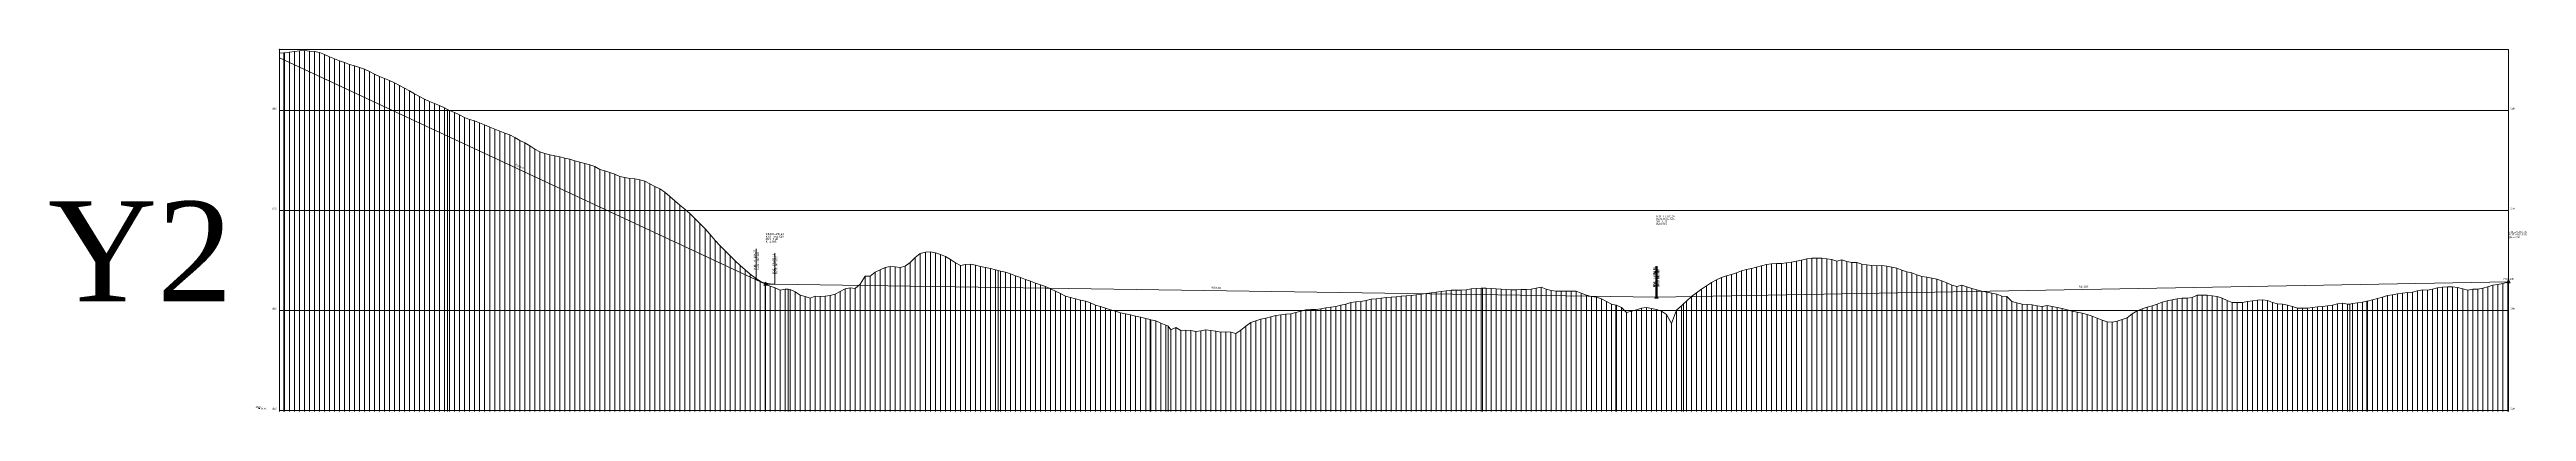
# Model space of a CAD drawing. Header units: metres. Extents: x 478603 to 489313, y 4282657 to 4289463.
# Drawn here: x 482919 to 485392, y 4283896 to 4284258 of the extents above; entities that cross this region are included whole.
import ezdxf

# ---------------------------------------------------------------- set-up
doc = ezdxf.new("R2010")
doc.units = ezdxf.units.M
doc.layers.get('0').update_dxf_attribs({"color": 5, "lineweight": 0})
for name, color, linetype, lineweight in [('PL_SEMBOL', 7, 'Continuous', 0), ('PR_ALINMAN', 1, 'Continuous', 0), ('PR_ENK_EKSEN1', 5, 'Continuous', 0), ('PR_ENK_EKSEN1D', 1, 'Continuous', 0), ('PR_KIYAS', 153, 'Continuous', 0), ('PR_KURP', 2, 'Continuous', 0), ('PR_KURP_MIN', 30, 'Continuous', 0), ('PR_KURP_TF', 4, 'Continuous', 0), ('PR_KURP_TO', 96, 'Continuous', 0), ('PR_OLCEK', 1, 'Continuous', 0), ('PR_PROFIL', 153, 'Continuous', 0), ('PR_TANJANT', 30, 'Continuous', 0)]:
    doc.layers.add(name, color=color, linetype=linetype, lineweight=lineweight)
doc.styles.get("Standard").update_dxf_attribs({"font": 'times.ttf'})

# ---------------------------------------------------------------- blocks, each defined once
blk = doc.blocks.new('3')
at = {"layer": 'PL_SEMBOL'}
for p, q in [((0, 2), (-1.75, -1)), ((0.125, 0.125), (-0.125, -0.125)), ((-0.125, 0.125), (0.125, -0.125)), ((1.75, -1), (0, 2)), ((-1.75, -1), (1.75, -1))]:
    blk.add_line(p, q, dxfattribs=at)

msp = doc.modelspace()

# ---------------------------------------------------------------- linework, layer by layer
at = {"layer": 'PR_ALINMAN'}
for p, q in [((483148.6, 4284249.2), (483624.8, 4284027.3)), ((483643.3, 4284022.9), (484522.9, 4284009.9)), ((484524.2, 4284009.9), (485374.3, 4284025.2)), ((485374.3, 4284025.2), (485374.3, 4284025.2))]:
    msp.add_line(p, q, dxfattribs=at)
at = {"layer": 'PR_ENK_EKSEN1'}
for p, q in [((483153.6, 4284254.3), (483158.6, 4284255)), ((483158.6, 4284255), (483163.6, 4284255.7)), ((483163.6, 4284255.7), (483168.6, 4284256.4)), ((483168.6, 4284256.4), (483173.6, 4284256.7)), ((483173.6, 4284256.7), (483178.6, 4284256)), ((483178.6, 4284256), (483183.6, 4284255.7)), ((483183.6, 4284255.7), (483188.6, 4284254.6)), ((483148.6, 4284253.9), (483153.1, 4284254.3)), ((483153.1, 4284254.3), (483153.6, 4284254.3)), ((483188.6, 4284254.6), (483193.6, 4284252.6)), ((483193.6, 4284252.6), (483198.6, 4284250.3)), ((483198.6, 4284250.3), (483203.6, 4284248.3)), ((483203.6, 4284248.3), (483208.6, 4284246.4)), ((483208.6, 4284246.4), (483213.6, 4284244.5)), ((483213.6, 4284244.5), (483218.6, 4284242.7)), ((483218.6, 4284242.7), (483223.6, 4284241.4)), ((483223.6, 4284241.4), (483228.6, 4284239.7)), ((483228.6, 4284239.7), (483233.6, 4284238)), ((483233.6, 4284238), (483238.6, 4284235.8)), ((483238.6, 4284235.8), (483243.6, 4284233)), ((483243.6, 4284233), (483248.6, 4284230.5)), ((483248.6, 4284230.5), (483253.6, 4284228.6)), ((483253.6, 4284228.6), (483258.6, 4284226.5)), ((483258.6, 4284226.5), (483263.6, 4284224.2)), ((483263.6, 4284224.2), (483268.6, 4284221.8)), ((483268.6, 4284221.8), (483273.6, 4284219.1)), ((483273.6, 4284219.1), (483278.6, 4284216.2)), ((483278.6, 4284216.2), (483283.6, 4284213.4)), ((483283.6, 4284213.4), (483288.6, 4284210.6)), ((483288.6, 4284210.6), (483293.6, 4284208.1)), ((483293.6, 4284208.1), (483298.6, 4284205.6)), ((483298.6, 4284205.6), (483303.6, 4284203.6)), ((483303.6, 4284203.6), (483308.6, 4284201.5)), ((483308.6, 4284201.5), (483313.6, 4284199.3)), ((483313.6, 4284199.3), (483316.4, 4284197.8)), ((483316.4, 4284197.8), (483318.6, 4284196.8)), ((483318.6, 4284196.8), (483323.6, 4284194.5)), ((483323.6, 4284194.5), (483328.6, 4284192.2)), ((483328.6, 4284192.2), (483333.6, 4284189.8)), ((483333.6, 4284189.8), (483338.6, 4284187.6)), ((483338.6, 4284187.6), (483343.6, 4284186.4)), ((483343.6, 4284186.4), (483348.6, 4284184.3)), ((483348.6, 4284184.3), (483353.6, 4284182.2)), ((483353.6, 4284182.2), (483358.6, 4284180)), ((483358.6, 4284180), (483363.6, 4284178)), ((483363.6, 4284178), (483368.6, 4284176.1)), ((483368.6, 4284176.1), (483373.6, 4284174.1)), ((483373.6, 4284174.1), (483378.6, 4284172.2)), ((483378.6, 4284172.2), (483383.6, 4284169.5)), ((483383.6, 4284169.5), (483388.6, 4284166.8)), ((483388.6, 4284166.8), (483393.6, 4284164.2)), ((483393.6, 4284164.2), (483398.6, 4284161.2)), ((483398.6, 4284161.2), (483403.6, 4284158.1)), ((483403.6, 4284158.1), (483408.6, 4284155.4)), ((483408.6, 4284155.4), (483413.6, 4284153.5)), ((483413.6, 4284153.5), (483418.6, 4284152.3)), ((483418.6, 4284152.3), (483423.6, 4284151.4)), ((483423.6, 4284151.4), (483428.6, 4284150.2)), ((483428.6, 4284150.2), (483433.6, 4284149.1)), ((483433.6, 4284149.1), (483438.6, 4284148)), ((483438.6, 4284148), (483443.6, 4284146.4)), ((483443.6, 4284146.4), (483448.6, 4284144.9)), ((483448.6, 4284144.9), (483453.6, 4284143.6)), ((483453.6, 4284143.6), (483458.6, 4284142.3)), ((483458.6, 4284142.3), (483463.6, 4284140.5)), ((483463.6, 4284140.5), (483468.6, 4284137.8)), ((483468.6, 4284137.8), (483473.6, 4284136.3)), ((483473.6, 4284136.3), (483478.6, 4284134.8)), ((483478.6, 4284134.8), (483483.6, 4284132.9)), ((483483.6, 4284132.9), (483488.6, 4284130.8)), ((483488.6, 4284130.8), (483493.6, 4284129.5)), ((483493.6, 4284129.5), (483498.6, 4284128.8)), ((483498.6, 4284128.8), (483503.6, 4284128.3)), ((483503.6, 4284128.3), (483508.6, 4284127.3)), ((483508.6, 4284127.3), (483513.6, 4284126)), ((483513.6, 4284126), (483518.6, 4284123.4)), ((483518.6, 4284123.4), (483523.6, 4284120.8)), ((483523.6, 4284120.8), (483528.6, 4284118.3)), ((483528.6, 4284118.3), (483533.6, 4284115.1)), ((483533.6, 4284115.1), (483538.6, 4284110.7)), ((483538.6, 4284110.7), (483543.6, 4284106.3)), ((483543.6, 4284106.3), (483548.6, 4284101.9)), ((483548.6, 4284101.9), (483553.6, 4284098)), ((483553.6, 4284098), (483558.6, 4284093.8)), ((483558.6, 4284093.8), (483563.6, 4284088.8)), ((483563.6, 4284088.8), (483568.6, 4284083.6)), ((483568.6, 4284083.6), (483573.6, 4284078.4)), ((483573.6, 4284078.4), (483578.6, 4284072.5)), ((483578.6, 4284072.5), (483583.6, 4284066.8)), ((483583.6, 4284066.8), (483588.6, 4284061.2)), ((483588.6, 4284061.2), (483593.6, 4284056.2)), ((483593.6, 4284056.2), (483598.6, 4284051.2)), ((483598.6, 4284051.2), (483603.6, 4284046.2)), ((483603.6, 4284046.2), (483608.6, 4284041.6)), ((483608.6, 4284041.6), (483613.6, 4284037.2)), ((483613.6, 4284037.2), (483618.6, 4284033.1)), ((483618.6, 4284033.1), (483623.6, 4284029.4)), ((483738.6, 4284031.1), (483743.6, 4284035)), ((483743.6, 4284035), (483748.6, 4284037.3)), ((483748.6, 4284037.3), (483753.6, 4284039.6)), ((483753.6, 4284039.6), (483758.6, 4284040.5)), ((483758.6, 4284040.5), (483763.6, 4284040.4)), ((483763.6, 4284040.4), (483768.6, 4284039.8)), ((483768.6, 4284039.8), (483773.6, 4284041.1)), ((483773.6, 4284041.1), (483778.6, 4284044.7)), ((483778.6, 4284044.7), (483783.6, 4284049.6)), ((483783.6, 4284049.6), (483788.6, 4284053.5)), ((483788.6, 4284053.5), (483793.6, 4284055)), ((483793.6, 4284055), (483798.6, 4284055.2)), ((483798.6, 4284055.2), (483803.6, 4284054.4)), ((483803.6, 4284054.4), (483808.6, 4284052.8)), ((483808.6, 4284052.8), (483813.6, 4284050.5)), ((483813.6, 4284050.5), (483818.6, 4284047.5)), ((483818.6, 4284047.5), (483823.6, 4284044.4)), ((483823.6, 4284044.4), (483828.6, 4284041.5)), ((483828.6, 4284041.5), (483833.6, 4284042.7)), ((483833.6, 4284042.7), (483838.6, 4284043)), ((483838.6, 4284043), (483843.6, 4284041.9)), ((483843.6, 4284041.9), (483848.6, 4284040.7)), ((483848.6, 4284040.7), (483853.6, 4284039.6)), ((483853.6, 4284039.6), (483858.6, 4284038.5)), ((483858.6, 4284038.5), (483863.6, 4284037.4)), ((483863.6, 4284037.4), (483866.3, 4284036.7)), ((483866.3, 4284036.7), (483868.6, 4284036.1)), ((483868.6, 4284036.1), (483873.6, 4284034.9)), ((483873.6, 4284034.9), (483878.6, 4284033.4)), ((483878.6, 4284033.4), (483883.6, 4284031.3)), ((484593.6, 4284031.3), (484598.6, 4284032.7)), ((484598.6, 4284032.7), (484603.6, 4284034.4)), ((484603.6, 4284034.4), (484608.6, 4284036.2)), ((484608.6, 4284036.2), (484613.6, 4284037.7)), ((484613.6, 4284037.7), (484618.6, 4284038.8)), ((484618.6, 4284038.8), (484623.6, 4284039.9)), ((484623.6, 4284039.9), (484628.6, 4284041.3)), ((484628.6, 4284041.3), (484633.6, 4284042.7)), ((484633.6, 4284042.7), (484638.6, 4284043.4)), ((484638.6, 4284043.4), (484643.6, 4284043.5)), ((484643.6, 4284043.5), (484648.6, 4284043.8)), ((484648.6, 4284043.8), (484653.6, 4284044.4)), ((484653.6, 4284044.4), (484658.6, 4284045)), ((484658.6, 4284045), (484663.6, 4284045.9)), ((484663.6, 4284045.9), (484668.6, 4284047.1)), ((484668.6, 4284047.1), (484673.6, 4284048.3)), ((484673.6, 4284048.3), (484678.6, 4284048.9)), ((484678.6, 4284048.9), (484683.6, 4284049.1)), ((484683.6, 4284049.1), (484688.6, 4284049)), ((484688.6, 4284049), (484693.6, 4284048.3)), ((484693.6, 4284048.3), (484698.6, 4284047.7)), ((484698.6, 4284047.7), (484703.6, 4284046)), ((484703.6, 4284046), (484708.6, 4284047.2)), ((484708.6, 4284047.2), (484713.6, 4284045.7)), ((484713.6, 4284045.7), (484718.6, 4284044.8)), ((484718.6, 4284044.8), (484723.6, 4284044.5)), ((484723.6, 4284044.5), (484728.6, 4284043.1)), ((484728.6, 4284043.1), (484733.6, 4284042.4)), ((484733.6, 4284042.4), (484738.6, 4284041.6)), ((484738.6, 4284041.6), (484743.6, 4284041.2)), ((484743.6, 4284041.2), (484748.6, 4284041.6)), ((484748.6, 4284041.6), (484753.6, 4284040.9)), ((484753.6, 4284040.9), (484758.6, 4284040)), ((484758.6, 4284040), (484763.6, 4284039.1)), ((484763.6, 4284039.1), (484768.6, 4284036.9)), ((484768.6, 4284036.9), (484773.6, 4284035.2)), ((484773.6, 4284035.2), (484778.6, 4284034.3)), ((484778.6, 4284034.3), (484783.6, 4284032.3)), ((484783.6, 4284032.3), (484788.6, 4284030.6)), ((483623.6, 4284029.4), (483628.6, 4284025.9)), ((483628.6, 4284025.9), (483633.6, 4284023.2)), ((483633.6, 4284023.2), (483634.1, 4284023)), ((483634.1, 4284023), (483638.6, 4284020.9)), ((483638.6, 4284020.9), (483643.6, 4284019.2)), ((483643.6, 4284019.2), (483648.6, 4284017)), ((483648.6, 4284017), (483653.6, 4284018)), ((483653.6, 4284018), (483656.8, 4284018.1)), ((483656.8, 4284018.1), (483658.6, 4284017.6)), ((483658.6, 4284017.6), (483663.6, 4284015.2)), ((483663.6, 4284015.2), (483668.6, 4284012)), ((483668.6, 4284012), (483673.6, 4284010.7)), ((483673.6, 4284010.7), (483678.6, 4284008.9)), ((483678.6, 4284008.9), (483683.6, 4284011.1)), ((483683.6, 4284011.1), (483688.6, 4284010.6)), ((483688.6, 4284010.6), (483693.6, 4284010.8)), ((483693.6, 4284010.8), (483698.6, 4284011.7)), ((483698.6, 4284011.7), (483703.6, 4284012.8)), ((483703.6, 4284012.8), (483708.6, 4284015.7)), ((483708.6, 4284015.7), (483713.6, 4284018.4)), ((483713.6, 4284018.4), (483718.6, 4284019.3)), ((483718.6, 4284019.3), (483723.6, 4284018.7)), ((483723.6, 4284018.7), (483728.6, 4284022.8)), ((483728.6, 4284022.8), (483733.6, 4284031)), ((483733.6, 4284031), (483738.6, 4284031.1)), ((483883.6, 4284031.3), (483888.6, 4284029.5)), ((483888.6, 4284029.5), (483893.6, 4284027.7)), ((483893.6, 4284027.7), (483898.6, 4284025.8)), ((483898.6, 4284025.8), (483903.6, 4284024.1)), ((483903.6, 4284024.1), (483908.6, 4284022.4)), ((483908.6, 4284022.4), (483913.6, 4284020.6)), ((483913.6, 4284020.6), (483918.6, 4284018.2)), ((483918.6, 4284018.2), (483923.6, 4284015.9)), ((483923.6, 4284015.9), (483928.6, 4284013.6)), ((483928.6, 4284013.6), (483933.6, 4284010.9)), ((483933.6, 4284010.9), (483938.6, 4284009.6)), ((483938.6, 4284009.6), (483943.6, 4284008.2)), ((483943.6, 4284008.2), (483948.6, 4284007.1)), ((484233.6, 4284006.7), (484238.6, 4284007.8)), ((484238.6, 4284007.8), (484243.6, 4284008.2)), ((484243.6, 4284008.2), (484248.6, 4284008.8)), ((484248.6, 4284008.8), (484253.6, 4284009.5)), ((484253.6, 4284009.5), (484258.6, 4284010)), ((484258.6, 4284010), (484263.6, 4284010.4)), ((484263.6, 4284010.4), (484268.6, 4284010.9)), ((484268.6, 4284010.9), (484273.6, 4284011.4)), ((484273.6, 4284011.4), (484278.6, 4284011.7)), ((484278.6, 4284011.7), (484283.6, 4284012.2)), ((484283.6, 4284012.2), (484288.6, 4284012.9)), ((484288.6, 4284012.9), (484293.6, 4284013.6)), ((484293.6, 4284013.6), (484298.6, 4284014.4)), ((484298.6, 4284014.4), (484303.6, 4284015)), ((484303.6, 4284015), (484308.6, 4284015.5)), ((484308.6, 4284015.5), (484313.6, 4284016.4)), ((484313.6, 4284016.4), (484318.6, 4284016.8)), ((484318.6, 4284016.8), (484323.6, 4284016.8)), ((484323.6, 4284016.8), (484328.6, 4284016.9)), ((484328.6, 4284016.9), (484333.6, 4284017.4)), ((484333.6, 4284017.4), (484338.6, 4284018.2)), ((484338.6, 4284018.2), (484343.6, 4284018.5)), ((484343.6, 4284018.5), (484348.6, 4284018.8)), ((484348.6, 4284018.8), (484350, 4284018.9)), ((484350, 4284018.9), (484353.6, 4284018.8)), ((484353.6, 4284018.8), (484358.6, 4284018.5)), ((484358.6, 4284018.5), (484363.6, 4284018.2)), ((484363.6, 4284018.2), (484368.6, 4284018.1)), ((484368.6, 4284018.1), (484373.6, 4284017.6)), ((484373.6, 4284017.6), (484378.6, 4284017.4)), ((484378.6, 4284017.4), (484383.6, 4284017.4)), ((484383.6, 4284017.4), (484388.6, 4284017.5)), ((484388.6, 4284017.5), (484393.6, 4284017.6)), ((484393.6, 4284017.6), (484398.6, 4284018)), ((484398.6, 4284018), (484403.6, 4284018.8)), ((484403.6, 4284018.8), (484408.6, 4284020.1)), ((484408.6, 4284020.1), (484413.6, 4284018.1)), ((484413.6, 4284018.1), (484418.6, 4284016.5)), ((484418.6, 4284016.5), (484423.6, 4284015.9)), ((484423.6, 4284015.9), (484428.6, 4284016)), ((484428.6, 4284016), (484433.6, 4284016)), ((484433.6, 4284016), (484438.6, 4284016.1)), ((484438.6, 4284016.1), (484443.6, 4284015.8)), ((484443.6, 4284015.8), (484448.6, 4284014.1)), ((484448.6, 4284014.1), (484453.6, 4284012.1)), ((484453.6, 4284012.1), (484458.6, 4284010.7)), ((484458.6, 4284010.7), (484463.6, 4284009.8)), ((484463.6, 4284009.8), (484468.6, 4284008.2)), ((484468.6, 4284008.2), (484473.6, 4284005.7)), ((484553.6, 4284005.9), (484558.6, 4284010.5)), ((484558.6, 4284010.5), (484563.6, 4284014.3)), ((484563.6, 4284014.3), (484568.6, 4284018.1)), ((484568.6, 4284018.1), (484573.6, 4284021.2)), ((484573.6, 4284021.2), (484578.6, 4284024.5)), ((484578.6, 4284024.5), (484583.6, 4284027.2)), ((484583.6, 4284027.2), (484588.6, 4284029.6)), ((484588.6, 4284029.6), (484593.6, 4284031.3)), ((484788.6, 4284030.6), (484793.6, 4284030)), ((484793.6, 4284030), (484798.6, 4284029.1)), ((484798.6, 4284029.1), (484803.6, 4284027.9)), ((484803.6, 4284027.9), (484808.6, 4284026.4)), ((484808.6, 4284026.4), (484813.6, 4284024.3)), ((484813.6, 4284024.3), (484818.6, 4284021.9)), ((484818.6, 4284021.9), (484823.6, 4284020.6)), ((484823.6, 4284020.6), (484828.6, 4284022)), ((484828.6, 4284022), (484833.6, 4284020.4)), ((484833.6, 4284020.4), (484838.6, 4284018.5)), ((484838.6, 4284018.5), (484843.6, 4284017.3)), ((484843.6, 4284017.3), (484848.6, 4284016.1)), ((484848.6, 4284016.1), (484853.6, 4284014.8)), ((484853.6, 4284014.8), (484858.6, 4284014)), ((484858.6, 4284014), (484863.6, 4284013)), ((484863.6, 4284013), (484868.6, 4284011.1)), ((484868.6, 4284011.1), (484873.6, 4284010.7)), ((484873.6, 4284010.7), (484878.6, 4284005.6)), ((485038.6, 4284007.3), (485043.6, 4284008.3)), ((485043.6, 4284008.3), (485048.6, 4284009)), ((485048.6, 4284009), (485053.6, 4284008.9)), ((485053.6, 4284008.9), (485058.6, 4284009.6)), ((485058.6, 4284009.6), (485063.6, 4284011.8)), ((485063.6, 4284011.8), (485068.6, 4284011.9)), ((485068.6, 4284011.9), (485073.6, 4284011.9)), ((485073.6, 4284011.9), (485078.6, 4284011.3)), ((485078.6, 4284011.3), (485083.6, 4284010.6)), ((485083.6, 4284010.6), (485088.6, 4284008.9)), ((485088.6, 4284008.9), (485093.6, 4284006.6)), ((485238.6, 4284007.3), (485243.6, 4284008.7)), ((485243.6, 4284008.7), (485248.6, 4284010.1)), ((485248.6, 4284010.1), (485253.6, 4284011.5)), ((485253.6, 4284011.5), (485258.6, 4284012.3)), ((485258.6, 4284012.3), (485263.6, 4284013.3)), ((485263.6, 4284013.3), (485268.6, 4284014.1)), ((485268.6, 4284014.1), (485273.6, 4284014.6)), ((485273.6, 4284014.6), (485278.6, 4284015)), ((485278.6, 4284015), (485283.6, 4284016.2)), ((485283.6, 4284016.2), (485288.6, 4284017.4)), ((485288.6, 4284017.4), (485293.6, 4284017.1)), ((485293.6, 4284017.1), (485298.6, 4284017.8)), ((485298.6, 4284017.8), (485303.6, 4284019.4)), ((485303.6, 4284019.4), (485308.6, 4284019.9)), ((485308.6, 4284019.9), (485313.6, 4284020.2)), ((485313.6, 4284020.2), (485318.6, 4284020.3)), ((485318.6, 4284020.3), (485323.6, 4284019.7)), ((485323.6, 4284019.7), (485328.6, 4284018.2)), ((485328.6, 4284018.2), (485333.6, 4284017.1)), ((485333.6, 4284017.1), (485338.6, 4284018.1)), ((485338.6, 4284018.1), (485343.6, 4284017.8)), ((485343.6, 4284017.8), (485348.6, 4284018.8)), ((485348.6, 4284018.8), (485353.6, 4284020.3)), ((485353.6, 4284020.3), (485358.6, 4284021.9)), ((485358.6, 4284021.9), (485363.6, 4284022.7)), ((485363.6, 4284022.7), (485368.6, 4284023.6)), ((485368.6, 4284023.6), (485373.6, 4284025)), ((485373.6, 4284025), (485374.3, 4284025.2)), ((483948.6, 4284007.1), (483953.6, 4284006)), ((483953.6, 4284006), (483958.6, 4284004.4)), ((483958.6, 4284004.4), (483963.6, 4284001.9)), ((483963.6, 4284001.9), (483968.6, 4284000.5)), ((483968.6, 4284000.5), (483973.6, 4283998.8)), ((483973.6, 4283998.8), (483978.6, 4283997.2)), ((483978.6, 4283997.2), (483983.6, 4283996)), ((483983.6, 4283996), (483988.6, 4283994.4)), ((483988.6, 4283994.4), (483993.6, 4283993.4)), ((483993.6, 4283993.4), (483998.6, 4283992.3)), ((483998.6, 4283992.3), (484003.6, 4283991)), ((484003.6, 4283991), (484008.6, 4283990.1)), ((484008.6, 4283990.1), (484013.6, 4283988.6)), ((484013.6, 4283988.6), (484018, 4283987.6)), ((484018, 4283987.6), (484018.6, 4283987.4)), ((484018.6, 4283987.4), (484023.6, 4283986.2)), ((484023.6, 4283986.2), (484028.6, 4283984.1)), ((484028.6, 4283984.1), (484033.6, 4283982.1)), ((484113.6, 4283981), (484118.6, 4283984.5)), ((484118.6, 4283984.5), (484123.6, 4283986.2)), ((484123.6, 4283986.2), (484128.6, 4283987.9)), ((484128.6, 4283987.9), (484133.6, 4283988.8)), ((484133.6, 4283988.8), (484138.6, 4283990.3)), ((484138.6, 4283990.3), (484143.6, 4283991.6)), ((484143.6, 4283991.6), (484148.6, 4283992.4)), ((484148.6, 4283992.4), (484153.6, 4283992.9)), ((484153.6, 4283992.9), (484158.6, 4283993.3)), ((484158.6, 4283993.3), (484163.6, 4283994.5)), ((484163.6, 4283994.5), (484168.6, 4283996)), ((484168.6, 4283996), (484173.6, 4283997.2)), ((484173.6, 4283997.2), (484178.6, 4283997.5)), ((484178.6, 4283997.5), (484183.6, 4283997.5)), ((484183.6, 4283997.5), (484188.6, 4283998.4)), ((484188.6, 4283998.4), (484193.6, 4283999.4)), ((484193.6, 4283999.4), (484198.6, 4283999.9)), ((484198.6, 4283999.9), (484203.6, 4284000.6)), ((484203.6, 4284000.6), (484208.6, 4284001.9)), ((484208.6, 4284001.9), (484213.6, 4284003.1)), ((484213.6, 4284003.1), (484218.6, 4284004.5)), ((484218.6, 4284004.5), (484223.6, 4284005.2)), ((484223.6, 4284005.2), (484228.6, 4284005.5)), ((484228.6, 4284005.5), (484233.6, 4284006.7)), ((484473.6, 4284005.7), (484478.6, 4284003.1)), ((484478.6, 4284003.1), (484483.1, 4284001.9)), ((484483.1, 4284001.9), (484483.6, 4284001.8)), ((484483.6, 4284001.8), (484488.6, 4283999.6)), ((484488.6, 4283999.6), (484493.6, 4283994.6)), ((484493.6, 4283994.6), (484498.6, 4283996.1)), ((484498.6, 4283996.1), (484503.6, 4283997.3)), ((484503.6, 4283997.3), (484508.6, 4283998.9)), ((484508.6, 4283998.9), (484513.6, 4283999.5)), ((484513.6, 4283999.5), (484518.6, 4283998.7)), ((484518.6, 4283998.7), (484523.6, 4283997.5)), ((484523.6, 4283997.5), (484528.6, 4283996.1)), ((484528.6, 4283996.1), (484533.6, 4283992.7)), ((484533.6, 4283992.7), (484538.6, 4283983.7)), ((484538.6, 4283983.7), (484543.6, 4283997)), ((484543.6, 4283997), (484548.6, 4284001.4)), ((484548.6, 4284001.4), (484550.6, 4284003.3)), ((484550.6, 4284003.3), (484553.6, 4284005.9)), ((484878.6, 4284005.6), (484883.6, 4284004.3)), ((484883.6, 4284004.3), (484888.6, 4284003)), ((484888.6, 4284003), (484893.6, 4284002.7)), ((484893.6, 4284002.7), (484898.6, 4284002.3)), ((484898.6, 4284002.3), (484903.6, 4284001.3)), ((484903.6, 4284001.3), (484908.6, 4284000.6)), ((484908.6, 4284000.6), (484913.6, 4284001.5)), ((484913.6, 4284001.5), (484918.6, 4284000.6)), ((484918.6, 4284000.6), (484923.6, 4283999.6)), ((484923.6, 4283999.6), (484928.6, 4283998.5)), ((484928.6, 4283998.5), (484933.6, 4283997.3)), ((484933.6, 4283997.3), (484938.6, 4283996.1)), ((484938.6, 4283996.1), (484943.6, 4283995)), ((484943.6, 4283995), (484948.6, 4283993.9)), ((484948.6, 4283993.9), (484953.6, 4283992.5)), ((484953.6, 4283992.5), (484958.6, 4283990.9)), ((484958.6, 4283990.9), (484963.6, 4283989.1)), ((484963.6, 4283989.1), (484968.6, 4283987.1)), ((484968.6, 4283987.1), (484973.6, 4283985.3)), ((484973.6, 4283985.3), (484978.6, 4283984.8)), ((484978.6, 4283984.8), (484983.6, 4283986)), ((484983.6, 4283986), (484988.6, 4283987.5)), ((484988.6, 4283987.5), (484993.6, 4283989.3)), ((484993.6, 4283989.3), (484998.6, 4283993.2)), ((484998.6, 4283993.2), (485003.6, 4283996.4)), ((485003.6, 4283996.4), (485008.6, 4283998.3)), ((485008.6, 4283998.3), (485013.6, 4283999.8)), ((485013.6, 4283999.8), (485018.6, 4284001.2)), ((485018.6, 4284001.2), (485023.6, 4284003.1)), ((485023.6, 4284003.1), (485028.6, 4284004.8)), ((485028.6, 4284004.8), (485033.6, 4284006.2)), ((485033.6, 4284006.2), (485038.6, 4284007.3)), ((485093.6, 4284006.6), (485098.6, 4284004.5)), ((485098.6, 4284004.5), (485103.6, 4284004.7)), ((485103.6, 4284004.7), (485108.6, 4284004.6)), ((485108.6, 4284004.6), (485113.6, 4284005.6)), ((485113.6, 4284005.6), (485118.6, 4284006.2)), ((485118.6, 4284006.2), (485123.6, 4284006.8)), ((485123.6, 4284006.8), (485128.6, 4284007.3)), ((485128.6, 4284007.3), (485133.6, 4284006.6)), ((485133.6, 4284006.6), (485138.6, 4284004.6)), ((485138.6, 4284004.6), (485143.6, 4284003.2)), ((485143.6, 4284003.2), (485148.6, 4284003.1)), ((485148.6, 4284003.1), (485153.6, 4284002)), ((485153.6, 4284002), (485158.6, 4284000.7)), ((485158.6, 4284000.7), (485163.6, 4283999.1)), ((485163.6, 4283999.1), (485168.6, 4283998.9)), ((485168.6, 4283998.9), (485173.6, 4283999.1)), ((485173.6, 4283999.1), (485178.6, 4283999.7)), ((485178.6, 4283999.7), (485183.6, 4284000.2)), ((485183.6, 4284000.2), (485188.6, 4284000.6)), ((485188.6, 4284000.6), (485193.6, 4284001.3)), ((485193.6, 4284001.3), (485198.6, 4284002.1)), ((485198.6, 4284002.1), (485203.6, 4284003.4)), ((485203.6, 4284003.4), (485208.6, 4284004)), ((485208.6, 4284004), (485213.6, 4284002.8)), ((485213.6, 4284002.8), (485215.9, 4284003.1)), ((485215.9, 4284003.1), (485218.6, 4284003.6)), ((485218.6, 4284003.6), (485223.6, 4284004.3)), ((485223.6, 4284004.3), (485228.6, 4284004.9)), ((485228.6, 4284004.9), (485232.9, 4284005.8)), ((485232.9, 4284005.8), (485233.6, 4284006)), ((485233.6, 4284006), (485238.6, 4284007.3)), ((484033.6, 4283982.1), (484036.2, 4283981)), ((484036.2, 4283981), (484038.6, 4283977.3)), ((484038.6, 4283977.3), (484043.6, 4283979.7)), ((484043.6, 4283979.7), (484048.6, 4283976.5)), ((484048.6, 4283976.5), (484053.6, 4283976.9)), ((484053.6, 4283976.9), (484058.6, 4283976.5)), ((484058.6, 4283976.5), (484063.6, 4283975.6)), ((484063.6, 4283975.6), (484068.6, 4283976.2)), ((484068.6, 4283976.2), (484073.6, 4283977.2)), ((484073.6, 4283977.2), (484078.6, 4283976.5)), ((484078.6, 4283976.5), (484083.6, 4283975.8)), ((484083.6, 4283975.8), (484088.6, 4283975)), ((484088.6, 4283975), (484093.6, 4283975.2)), ((484093.6, 4283975.2), (484098.6, 4283974.9)), ((484098.6, 4283974.9), (484103.6, 4283973.7)), ((484103.6, 4283973.7), (484108.6, 4283977.1)), ((484108.6, 4283977.1), (484113.6, 4283981))]:
    msp.add_line(p, q, dxfattribs=at)
at = {"layer": 'PR_ENK_EKSEN1D'}
for p, q in [((483158.6, 4283895.6), (483158.6, 4284255)), ((483163.6, 4283895.6), (483163.6, 4284255.7)), ((483168.6, 4283895.6), (483168.6, 4284256.4)), ((483173.6, 4283895.6), (483173.6, 4284256.7)), ((483178.6, 4283895.6), (483178.6, 4284256)), ((483183.6, 4283895.6), (483183.6, 4284255.7)), ((483148.6, 4283895.6), (483148.6, 4284253.9)), ((483153.1, 4283895.6), (483153.1, 4284254.3)), ((483153.6, 4283895.6), (483153.6, 4284254.3)), ((483188.6, 4283895.6), (483188.6, 4284254.6)), ((483193.6, 4283895.6), (483193.6, 4284252.6)), ((483198.6, 4283895.6), (483198.6, 4284250.3)), ((483203.6, 4283895.6), (483203.6, 4284248.3)), ((483208.6, 4283895.6), (483208.6, 4284246.4)), ((483213.6, 4283895.6), (483213.6, 4284244.5)), ((483218.6, 4283895.6), (483218.6, 4284242.7)), ((483223.6, 4283895.6), (483223.6, 4284241.4)), ((483228.6, 4283895.6), (483228.6, 4284239.7)), ((483233.6, 4283895.6), (483233.6, 4284238)), ((483238.6, 4283895.6), (483238.6, 4284235.8)), ((483243.6, 4283895.6), (483243.6, 4284233)), ((483248.6, 4283895.6), (483248.6, 4284230.5)), ((483253.6, 4283895.6), (483253.6, 4284228.6)), ((483258.6, 4283895.6), (483258.6, 4284226.5)), ((483263.6, 4283895.6), (483263.6, 4284224.2)), ((483268.6, 4283895.6), (483268.6, 4284221.8)), ((483273.6, 4283895.6), (483273.6, 4284219.1)), ((483278.6, 4283895.6), (483278.6, 4284216.2)), ((483283.6, 4283895.6), (483283.6, 4284213.4)), ((483288.6, 4283895.6), (483288.6, 4284210.6)), ((483293.6, 4283895.6), (483293.6, 4284208.1)), ((483298.6, 4283895.6), (483298.6, 4284205.6)), ((483303.6, 4283895.6), (483303.6, 4284203.6)), ((483308.6, 4283895.6), (483308.6, 4284201.5)), ((483313.6, 4283895.6), (483313.6, 4284199.3)), ((483316.4, 4283895.6), (483316.4, 4284197.8)), ((483318.6, 4283895.6), (483318.6, 4284196.8)), ((483323.6, 4283895.6), (483323.6, 4284194.5)), ((483328.6, 4283895.6), (483328.6, 4284192.2)), ((483333.6, 4283895.6), (483333.6, 4284189.8)), ((483338.6, 4283895.6), (483338.6, 4284187.6)), ((483343.6, 4283895.6), (483343.6, 4284186.4)), ((483348.6, 4283895.6), (483348.6, 4284184.3)), ((483353.6, 4283895.6), (483353.6, 4284182.2)), ((483358.6, 4283895.6), (483358.6, 4284180)), ((483363.6, 4283895.6), (483363.6, 4284178)), ((483368.6, 4283895.6), (483368.6, 4284176.1)), ((483373.6, 4283895.6), (483373.6, 4284174.1)), ((483378.6, 4283895.6), (483378.6, 4284172.2)), ((483383.6, 4283895.6), (483383.6, 4284169.5)), ((483388.6, 4283895.6), (483388.6, 4284166.8)), ((483393.6, 4283895.6), (483393.6, 4284164.2)), ((483398.6, 4283895.6), (483398.6, 4284161.2)), ((483403.6, 4283895.6), (483403.6, 4284158.1)), ((483408.6, 4283895.6), (483408.6, 4284155.4)), ((483413.6, 4283895.6), (483413.6, 4284153.5)), ((483418.6, 4283895.6), (483418.6, 4284152.3)), ((483423.6, 4283895.6), (483423.6, 4284151.4)), ((483428.6, 4283895.6), (483428.6, 4284150.2)), ((483433.6, 4283895.6), (483433.6, 4284149.1)), ((483438.6, 4283895.6), (483438.6, 4284148)), ((483443.6, 4283895.6), (483443.6, 4284146.4)), ((483448.6, 4283895.6), (483448.6, 4284144.9)), ((483453.6, 4283895.6), (483453.6, 4284143.6)), ((483458.6, 4283895.6), (483458.6, 4284142.3)), ((483463.6, 4283895.6), (483463.6, 4284140.5)), ((483468.6, 4283895.6), (483468.6, 4284137.8)), ((483473.6, 4283895.6), (483473.6, 4284136.3)), ((483478.6, 4283895.6), (483478.6, 4284134.8)), ((483483.6, 4283895.6), (483483.6, 4284132.9)), ((483488.6, 4283895.6), (483488.6, 4284130.8)), ((483493.6, 4283895.6), (483493.6, 4284129.5)), ((483498.6, 4283895.6), (483498.6, 4284128.8)), ((483503.6, 4283895.6), (483503.6, 4284128.3)), ((483508.6, 4283895.6), (483508.6, 4284127.3)), ((483513.6, 4283895.6), (483513.6, 4284126)), ((483518.6, 4283895.6), (483518.6, 4284123.4)), ((483523.6, 4283895.6), (483523.6, 4284120.8)), ((483528.6, 4283895.6), (483528.6, 4284118.3)), ((483533.6, 4283895.6), (483533.6, 4284115.1)), ((483538.6, 4283895.6), (483538.6, 4284110.7)), ((483543.6, 4283895.6), (483543.6, 4284106.3)), ((483548.6, 4283895.6), (483548.6, 4284101.9)), ((483553.6, 4283895.6), (483553.6, 4284098)), ((483558.6, 4283895.6), (483558.6, 4284093.8)), ((483563.6, 4283895.6), (483563.6, 4284088.8)), ((483568.6, 4283895.6), (483568.6, 4284083.6)), ((483573.6, 4283895.6), (483573.6, 4284078.4)), ((483578.6, 4283895.6), (483578.6, 4284072.5)), ((483583.6, 4283895.6), (483583.6, 4284066.8)), ((483588.6, 4283895.6), (483588.6, 4284061.2)), ((483593.6, 4283895.6), (483593.6, 4284056.2)), ((483598.6, 4283895.6), (483598.6, 4284051.2)), ((483603.6, 4283895.6), (483603.6, 4284046.2)), ((483608.6, 4283895.6), (483608.6, 4284041.6)), ((483613.6, 4283895.6), (483613.6, 4284037.2)), ((483618.6, 4283895.6), (483618.6, 4284033.1)), ((483743.6, 4283895.6), (483743.6, 4284035)), ((483748.6, 4283895.6), (483748.6, 4284037.3)), ((483753.6, 4283895.6), (483753.6, 4284039.6)), ((483758.6, 4283895.6), (483758.6, 4284040.5)), ((483763.6, 4283895.6), (483763.6, 4284040.4)), ((483768.6, 4283895.6), (483768.6, 4284039.8)), ((483773.6, 4283895.6), (483773.6, 4284041.1)), ((483778.6, 4283895.6), (483778.6, 4284044.7)), ((483783.6, 4283895.6), (483783.6, 4284049.6)), ((483788.6, 4283895.6), (483788.6, 4284053.5)), ((483793.6, 4283895.6), (483793.6, 4284055)), ((483798.6, 4283895.6), (483798.6, 4284055.2)), ((483803.6, 4283895.6), (483803.6, 4284054.4)), ((483808.6, 4283895.6), (483808.6, 4284052.8)), ((483813.6, 4283895.6), (483813.6, 4284050.5)), ((483818.6, 4283895.6), (483818.6, 4284047.5)), ((483823.6, 4283895.6), (483823.6, 4284044.4)), ((483828.6, 4283895.6), (483828.6, 4284041.5)), ((483833.6, 4283895.6), (483833.6, 4284042.7)), ((483838.6, 4283895.6), (483838.6, 4284043)), ((483843.6, 4283895.6), (483843.6, 4284041.9)), ((483848.6, 4283895.6), (483848.6, 4284040.7)), ((483853.6, 4283895.6), (483853.6, 4284039.6)), ((483858.6, 4283895.6), (483858.6, 4284038.5)), ((483863.6, 4283895.6), (483863.6, 4284037.4)), ((483866.3, 4283895.6), (483866.3, 4284036.7)), ((483868.6, 4283895.6), (483868.6, 4284036.1)), ((483873.6, 4283895.6), (483873.6, 4284034.9)), ((483878.6, 4283895.6), (483878.6, 4284033.4)), ((484598.6, 4283895.6), (484598.6, 4284032.7)), ((484603.6, 4283895.6), (484603.6, 4284034.4)), ((484608.6, 4283895.6), (484608.6, 4284036.2)), ((484613.6, 4283895.6), (484613.6, 4284037.7)), ((484618.6, 4283895.6), (484618.6, 4284038.8)), ((484623.6, 4283895.6), (484623.6, 4284039.9)), ((484628.6, 4283895.6), (484628.6, 4284041.3)), ((484633.6, 4283895.6), (484633.6, 4284042.7)), ((484638.6, 4283895.6), (484638.6, 4284043.4)), ((484643.6, 4283895.6), (484643.6, 4284043.5)), ((484648.6, 4283895.6), (484648.6, 4284043.8)), ((484653.6, 4283895.6), (484653.6, 4284044.4)), ((484658.6, 4283895.6), (484658.6, 4284045)), ((484663.6, 4283895.6), (484663.6, 4284045.9)), ((484668.6, 4283895.6), (484668.6, 4284047.1)), ((484673.6, 4283895.6), (484673.6, 4284048.3)), ((484678.6, 4283895.6), (484678.6, 4284048.9)), ((484683.6, 4283895.6), (484683.6, 4284049.1)), ((484688.6, 4283895.6), (484688.6, 4284049)), ((484693.6, 4283895.6), (484693.6, 4284048.3)), ((484698.6, 4283895.6), (484698.6, 4284047.7)), ((484703.6, 4283895.6), (484703.6, 4284046)), ((484708.6, 4283895.6), (484708.6, 4284047.2)), ((484713.6, 4283895.6), (484713.6, 4284045.7)), ((484718.6, 4283895.6), (484718.6, 4284044.8)), ((484723.6, 4283895.6), (484723.6, 4284044.5)), ((484728.6, 4283895.6), (484728.6, 4284043.1)), ((484733.6, 4283895.6), (484733.6, 4284042.4)), ((484738.6, 4283895.6), (484738.6, 4284041.6)), ((484743.6, 4283895.6), (484743.6, 4284041.2)), ((484748.6, 4283895.6), (484748.6, 4284041.6)), ((484753.6, 4283895.6), (484753.6, 4284040.9)), ((484758.6, 4283895.6), (484758.6, 4284040)), ((484763.6, 4283895.6), (484763.6, 4284039.1)), ((484768.6, 4283895.6), (484768.6, 4284036.9)), ((484773.6, 4283895.6), (484773.6, 4284035.2)), ((484778.6, 4283895.6), (484778.6, 4284034.3)), ((484783.6, 4283895.6), (484783.6, 4284032.3)), ((483623.6, 4283895.6), (483623.6, 4284029.4)), ((483628.6, 4283895.6), (483628.6, 4284025.9)), ((483633.6, 4283895.6), (483633.6, 4284023.2)), ((483634.1, 4283895.6), (483634.1, 4284023)), ((483638.6, 4283895.6), (483638.6, 4284020.9)), ((483643.6, 4283895.6), (483643.6, 4284019.2)), ((483648.6, 4283895.6), (483648.6, 4284017)), ((483653.6, 4283895.6), (483653.6, 4284018)), ((483656.8, 4283895.6), (483656.8, 4284018.1)), ((483658.6, 4283895.6), (483658.6, 4284017.6)), ((483663.6, 4283895.6), (483663.6, 4284015.2)), ((483668.6, 4283895.6), (483668.6, 4284012)), ((483673.6, 4283895.6), (483673.6, 4284010.7)), ((483678.6, 4283895.6), (483678.6, 4284008.9)), ((483683.6, 4283895.6), (483683.6, 4284011.1)), ((483688.6, 4283895.6), (483688.6, 4284010.6)), ((483693.6, 4283895.6), (483693.6, 4284010.8)), ((483698.6, 4283895.6), (483698.6, 4284011.7)), ((483703.6, 4283895.6), (483703.6, 4284012.8)), ((483708.6, 4283895.6), (483708.6, 4284015.7)), ((483713.6, 4283895.6), (483713.6, 4284018.4)), ((483718.6, 4283895.6), (483718.6, 4284019.3)), ((483723.6, 4283895.6), (483723.6, 4284018.7)), ((483728.6, 4283895.6), (483728.6, 4284022.8)), ((483733.6, 4283895.6), (483733.6, 4284031)), ((483738.6, 4283895.6), (483738.6, 4284031.1)), ((483883.6, 4283895.6), (483883.6, 4284031.3)), ((483888.6, 4283895.6), (483888.6, 4284029.5)), ((483893.6, 4283895.6), (483893.6, 4284027.7)), ((483898.6, 4283895.6), (483898.6, 4284025.8)), ((483903.6, 4283895.6), (483903.6, 4284024.1)), ((483908.6, 4283895.6), (483908.6, 4284022.4)), ((483913.6, 4283895.6), (483913.6, 4284020.6)), ((483918.6, 4283895.6), (483918.6, 4284018.2)), ((483923.6, 4283895.6), (483923.6, 4284015.9)), ((483928.6, 4283895.6), (483928.6, 4284013.6)), ((483933.6, 4283895.6), (483933.6, 4284010.9)), ((483938.6, 4283895.6), (483938.6, 4284009.6)), ((483943.6, 4283895.6), (483943.6, 4284008.2)), ((484238.6, 4283895.6), (484238.6, 4284007.8)), ((484243.6, 4283895.6), (484243.6, 4284008.2)), ((484248.6, 4283895.6), (484248.6, 4284008.8)), ((484253.6, 4283895.6), (484253.6, 4284009.5)), ((484258.6, 4283895.6), (484258.6, 4284010)), ((484263.6, 4283895.6), (484263.6, 4284010.4)), ((484268.6, 4283895.6), (484268.6, 4284010.9)), ((484273.6, 4283895.6), (484273.6, 4284011.4)), ((484278.6, 4283895.6), (484278.6, 4284011.7)), ((484283.6, 4283895.6), (484283.6, 4284012.2)), ((484288.6, 4283895.6), (484288.6, 4284012.9)), ((484293.6, 4283895.6), (484293.6, 4284013.6)), ((484298.6, 4283895.6), (484298.6, 4284014.4)), ((484303.6, 4283895.6), (484303.6, 4284015)), ((484308.6, 4283895.6), (484308.6, 4284015.5)), ((484313.6, 4283895.6), (484313.6, 4284016.4)), ((484318.6, 4283895.6), (484318.6, 4284016.8)), ((484323.6, 4283895.6), (484323.6, 4284016.8)), ((484328.6, 4283895.6), (484328.6, 4284016.9)), ((484333.6, 4283895.6), (484333.6, 4284017.4)), ((484338.6, 4283895.6), (484338.6, 4284018.2)), ((484343.6, 4283895.6), (484343.6, 4284018.5)), ((484348.6, 4283895.6), (484348.6, 4284018.8)), ((484350, 4283895.6), (484350, 4284018.9)), ((484353.6, 4283895.6), (484353.6, 4284018.8)), ((484358.6, 4283895.6), (484358.6, 4284018.5)), ((484363.6, 4283895.6), (484363.6, 4284018.2)), ((484368.6, 4283895.6), (484368.6, 4284018.1)), ((484373.6, 4283895.6), (484373.6, 4284017.6)), ((484378.6, 4283895.6), (484378.6, 4284017.4)), ((484383.6, 4283895.6), (484383.6, 4284017.4)), ((484388.6, 4283895.6), (484388.6, 4284017.5)), ((484393.6, 4283895.6), (484393.6, 4284017.6)), ((484398.6, 4283895.6), (484398.6, 4284018)), ((484403.6, 4283895.6), (484403.6, 4284018.8)), ((484408.6, 4283895.6), (484408.6, 4284020.1)), ((484413.6, 4283895.6), (484413.6, 4284018.1)), ((484418.6, 4283895.6), (484418.6, 4284016.5)), ((484423.6, 4283895.6), (484423.6, 4284015.9)), ((484428.6, 4283895.6), (484428.6, 4284016)), ((484433.6, 4283895.6), (484433.6, 4284016)), ((484438.6, 4283895.6), (484438.6, 4284016.1)), ((484443.6, 4283895.6), (484443.6, 4284015.8)), ((484448.6, 4283895.6), (484448.6, 4284014.1)), ((484453.6, 4283895.6), (484453.6, 4284012.1)), ((484458.6, 4283895.6), (484458.6, 4284010.7)), ((484463.6, 4283895.6), (484463.6, 4284009.8)), ((484468.6, 4283895.6), (484468.6, 4284008.2)), ((484558.6, 4283895.6), (484558.6, 4284010.5)), ((484563.6, 4283895.6), (484563.6, 4284014.3)), ((484568.6, 4283895.6), (484568.6, 4284018.1)), ((484573.6, 4283895.6), (484573.6, 4284021.2)), ((484578.6, 4283895.6), (484578.6, 4284024.5)), ((484583.6, 4283895.6), (484583.6, 4284027.2)), ((484588.6, 4283895.6), (484588.6, 4284029.6)), ((484593.6, 4283895.6), (484593.6, 4284031.3)), ((484788.6, 4283895.6), (484788.6, 4284030.6)), ((484793.6, 4283895.6), (484793.6, 4284030)), ((484798.6, 4283895.6), (484798.6, 4284029.1)), ((484803.6, 4283895.6), (484803.6, 4284027.9)), ((484808.6, 4283895.6), (484808.6, 4284026.4)), ((484813.6, 4283895.6), (484813.6, 4284024.3)), ((484818.6, 4283895.6), (484818.6, 4284021.9)), ((484823.6, 4283895.6), (484823.6, 4284020.6)), ((484828.6, 4283895.6), (484828.6, 4284022)), ((484833.6, 4283895.6), (484833.6, 4284020.4)), ((484838.6, 4283895.6), (484838.6, 4284018.5)), ((484843.6, 4283895.6), (484843.6, 4284017.3)), ((484848.6, 4283895.6), (484848.6, 4284016.1)), ((484853.6, 4283895.6), (484853.6, 4284014.8)), ((484858.6, 4283895.6), (484858.6, 4284014)), ((484863.6, 4283895.6), (484863.6, 4284013)), ((484868.6, 4283895.6), (484868.6, 4284011.1)), ((484873.6, 4283895.6), (484873.6, 4284010.7)), ((485043.6, 4283895.6), (485043.6, 4284008.3)), ((485048.6, 4283895.6), (485048.6, 4284009)), ((485053.6, 4283895.6), (485053.6, 4284008.9)), ((485058.6, 4283895.6), (485058.6, 4284009.6)), ((485063.6, 4283895.6), (485063.6, 4284011.8)), ((485068.6, 4283895.6), (485068.6, 4284011.9)), ((485073.6, 4283895.6), (485073.6, 4284011.9)), ((485078.6, 4283895.6), (485078.6, 4284011.3)), ((485083.6, 4283895.6), (485083.6, 4284010.6)), ((485088.6, 4283895.6), (485088.6, 4284008.9)), ((485243.6, 4283895.6), (485243.6, 4284008.7)), ((485248.6, 4283895.6), (485248.6, 4284010.1)), ((485253.6, 4283895.6), (485253.6, 4284011.5)), ((485258.6, 4283895.6), (485258.6, 4284012.3)), ((485263.6, 4283895.6), (485263.6, 4284013.3)), ((485268.6, 4283895.6), (485268.6, 4284014.1)), ((485273.6, 4283895.6), (485273.6, 4284014.6)), ((485278.6, 4283895.6), (485278.6, 4284015)), ((485283.6, 4283895.6), (485283.6, 4284016.2)), ((485288.6, 4283895.6), (485288.6, 4284017.4)), ((485293.6, 4283895.6), (485293.6, 4284017.1)), ((485298.6, 4283895.6), (485298.6, 4284017.8)), ((485303.6, 4283895.6), (485303.6, 4284019.4)), ((485308.6, 4283895.6), (485308.6, 4284019.9)), ((485313.6, 4283895.6), (485313.6, 4284020.2)), ((485318.6, 4283895.6), (485318.6, 4284020.3)), ((485323.6, 4283895.6), (485323.6, 4284019.7)), ((485328.6, 4283895.6), (485328.6, 4284018.2)), ((485333.6, 4283895.6), (485333.6, 4284017.1)), ((485338.6, 4283895.6), (485338.6, 4284018.1)), ((485343.6, 4283895.6), (485343.6, 4284017.8)), ((485348.6, 4283895.6), (485348.6, 4284018.8)), ((485353.6, 4283895.6), (485353.6, 4284020.3)), ((485358.6, 4283895.6), (485358.6, 4284021.9)), ((485363.6, 4283895.6), (485363.6, 4284022.7)), ((485368.6, 4283895.6), (485368.6, 4284023.6)), ((485373.6, 4283895.6), (485373.6, 4284025)), ((485374.3, 4283895.6), (485374.3, 4284025.2)), ((483948.6, 4283895.6), (483948.6, 4284007.1)), ((483953.6, 4283895.6), (483953.6, 4284006)), ((483958.6, 4283895.6), (483958.6, 4284004.4)), ((483963.6, 4283895.6), (483963.6, 4284001.9)), ((483968.6, 4283895.6), (483968.6, 4284000.5)), ((483973.6, 4283895.6), (483973.6, 4283998.8)), ((483978.6, 4283895.6), (483978.6, 4283997.2)), ((483983.6, 4283895.6), (483983.6, 4283996)), ((483988.6, 4283895.6), (483988.6, 4283994.4)), ((483993.6, 4283895.6), (483993.6, 4283993.4)), ((483998.6, 4283895.6), (483998.6, 4283992.3)), ((484003.6, 4283895.6), (484003.6, 4283991)), ((484008.6, 4283895.6), (484008.6, 4283990.1)), ((484013.6, 4283895.6), (484013.6, 4283988.6)), ((484018, 4283895.6), (484018, 4283987.6)), ((484018.6, 4283895.6), (484018.6, 4283987.4)), ((484023.6, 4283895.6), (484023.6, 4283986.2)), ((484028.6, 4283895.6), (484028.6, 4283984.1)), ((484118.6, 4283895.6), (484118.6, 4283984.5)), ((484123.6, 4283895.6), (484123.6, 4283986.2)), ((484128.6, 4283895.6), (484128.6, 4283987.9)), ((484133.6, 4283895.6), (484133.6, 4283988.8)), ((484138.6, 4283895.6), (484138.6, 4283990.3)), ((484143.6, 4283895.6), (484143.6, 4283991.6)), ((484148.6, 4283895.6), (484148.6, 4283992.4)), ((484153.6, 4283895.6), (484153.6, 4283992.9)), ((484158.6, 4283895.6), (484158.6, 4283993.3)), ((484163.6, 4283895.6), (484163.6, 4283994.5)), ((484168.6, 4283895.6), (484168.6, 4283996)), ((484173.6, 4283895.6), (484173.6, 4283997.2)), ((484178.6, 4283895.6), (484178.6, 4283997.5)), ((484183.6, 4283895.6), (484183.6, 4283997.5)), ((484188.6, 4283895.6), (484188.6, 4283998.4)), ((484193.6, 4283895.6), (484193.6, 4283999.4)), ((484198.6, 4283895.6), (484198.6, 4283999.9)), ((484203.6, 4283895.6), (484203.6, 4284000.6)), ((484208.6, 4283895.6), (484208.6, 4284001.9)), ((484213.6, 4283895.6), (484213.6, 4284003.1)), ((484218.6, 4283895.6), (484218.6, 4284004.5)), ((484223.6, 4283895.6), (484223.6, 4284005.2)), ((484228.6, 4283895.6), (484228.6, 4284005.5)), ((484233.6, 4283895.6), (484233.6, 4284006.7)), ((484473.6, 4283895.6), (484473.6, 4284005.7)), ((484478.6, 4283895.6), (484478.6, 4284003.1)), ((484483.1, 4283895.6), (484483.1, 4284001.9)), ((484483.6, 4283895.6), (484483.6, 4284001.8)), ((484488.6, 4283895.6), (484488.6, 4283999.6)), ((484493.6, 4283895.6), (484493.6, 4283994.6)), ((484498.6, 4283895.6), (484498.6, 4283996.1)), ((484503.6, 4283895.6), (484503.6, 4283997.3)), ((484508.6, 4283895.6), (484508.6, 4283998.9)), ((484513.6, 4283895.6), (484513.6, 4283999.5)), ((484518.6, 4283895.6), (484518.6, 4283998.7)), ((484523.6, 4283895.6), (484523.6, 4283997.5)), ((484528.6, 4283895.6), (484528.6, 4283996.1)), ((484533.6, 4283895.6), (484533.6, 4283992.7)), ((484538.6, 4283895.6), (484538.6, 4283983.7)), ((484543.6, 4283895.6), (484543.6, 4283997)), ((484548.6, 4283895.6), (484548.6, 4284001.4)), ((484550.6, 4283895.6), (484550.6, 4284003.3)), ((484553.6, 4283895.6), (484553.6, 4284005.9)), ((484878.6, 4283895.6), (484878.6, 4284005.6)), ((484883.6, 4283895.6), (484883.6, 4284004.3)), ((484888.6, 4283895.6), (484888.6, 4284003)), ((484893.6, 4283895.6), (484893.6, 4284002.7)), ((484898.6, 4283895.6), (484898.6, 4284002.3)), ((484903.6, 4283895.6), (484903.6, 4284001.3)), ((484908.6, 4283895.6), (484908.6, 4284000.6)), ((484913.6, 4283895.6), (484913.6, 4284001.5)), ((484918.6, 4283895.6), (484918.6, 4284000.6)), ((484923.6, 4283895.6), (484923.6, 4283999.6)), ((484928.6, 4283895.6), (484928.6, 4283998.5)), ((484933.6, 4283895.6), (484933.6, 4283997.3)), ((484938.6, 4283895.6), (484938.6, 4283996.1)), ((484943.6, 4283895.6), (484943.6, 4283995)), ((484948.6, 4283895.6), (484948.6, 4283993.9)), ((484953.6, 4283895.6), (484953.6, 4283992.5)), ((484958.6, 4283895.6), (484958.6, 4283990.9)), ((484963.6, 4283895.6), (484963.6, 4283989.1)), ((484968.6, 4283895.6), (484968.6, 4283987.1)), ((484973.6, 4283895.6), (484973.6, 4283985.3)), ((484978.6, 4283895.6), (484978.6, 4283984.8)), ((484983.6, 4283895.6), (484983.6, 4283986)), ((484988.6, 4283895.6), (484988.6, 4283987.5)), ((484993.6, 4283895.6), (484993.6, 4283989.3)), ((484998.6, 4283895.6), (484998.6, 4283993.2)), ((485003.6, 4283895.6), (485003.6, 4283996.4)), ((485008.6, 4283895.6), (485008.6, 4283998.3)), ((485013.6, 4283895.6), (485013.6, 4283999.8)), ((485018.6, 4283895.6), (485018.6, 4284001.2)), ((485023.6, 4283895.6), (485023.6, 4284003.1)), ((485028.6, 4283895.6), (485028.6, 4284004.8)), ((485033.6, 4283895.6), (485033.6, 4284006.2)), ((485038.6, 4283895.6), (485038.6, 4284007.3)), ((485093.6, 4283895.6), (485093.6, 4284006.6)), ((485098.6, 4283895.6), (485098.6, 4284004.5)), ((485103.6, 4283895.6), (485103.6, 4284004.7)), ((485108.6, 4283895.6), (485108.6, 4284004.6)), ((485113.6, 4283895.6), (485113.6, 4284005.6)), ((485118.6, 4283895.6), (485118.6, 4284006.2)), ((485123.6, 4283895.6), (485123.6, 4284006.8)), ((485128.6, 4283895.6), (485128.6, 4284007.3)), ((485133.6, 4283895.6), (485133.6, 4284006.6)), ((485138.6, 4283895.6), (485138.6, 4284004.6)), ((485143.6, 4283895.6), (485143.6, 4284003.2)), ((485148.6, 4283895.6), (485148.6, 4284003.1)), ((485153.6, 4283895.6), (485153.6, 4284002)), ((485158.6, 4283895.6), (485158.6, 4284000.7)), ((485163.6, 4283895.6), (485163.6, 4283999.1)), ((485168.6, 4283895.6), (485168.6, 4283998.9)), ((485173.6, 4283895.6), (485173.6, 4283999.1)), ((485178.6, 4283895.6), (485178.6, 4283999.7)), ((485183.6, 4283895.6), (485183.6, 4284000.2)), ((485188.6, 4283895.6), (485188.6, 4284000.6)), ((485193.6, 4283895.6), (485193.6, 4284001.3)), ((485198.6, 4283895.6), (485198.6, 4284002.1)), ((485203.6, 4283895.6), (485203.6, 4284003.4)), ((485208.6, 4283895.6), (485208.6, 4284004)), ((485213.6, 4283895.6), (485213.6, 4284002.8)), ((485215.9, 4283895.6), (485215.9, 4284003.1)), ((485218.6, 4283895.6), (485218.6, 4284003.6)), ((485223.6, 4283895.6), (485223.6, 4284004.3)), ((485228.6, 4283895.6), (485228.6, 4284004.9)), ((485232.9, 4283895.6), (485232.9, 4284005.8)), ((485233.6, 4283895.6), (485233.6, 4284006)), ((485238.6, 4283895.6), (485238.6, 4284007.3)), ((484033.6, 4283895.6), (484033.6, 4283982.1)), ((484036.2, 4283895.6), (484036.2, 4283981)), ((484038.6, 4283895.6), (484038.6, 4283977.3)), ((484043.6, 4283895.6), (484043.6, 4283979.7)), ((484048.6, 4283895.6), (484048.6, 4283976.5)), ((484053.6, 4283895.6), (484053.6, 4283976.9)), ((484058.6, 4283895.6), (484058.6, 4283976.5)), ((484063.6, 4283895.6), (484063.6, 4283975.6)), ((484068.6, 4283895.6), (484068.6, 4283976.2)), ((484073.6, 4283895.6), (484073.6, 4283977.2)), ((484078.6, 4283895.6), (484078.6, 4283976.5)), ((484083.6, 4283895.6), (484083.6, 4283975.8)), ((484088.6, 4283895.6), (484088.6, 4283975)), ((484093.6, 4283895.6), (484093.6, 4283975.2)), ((484098.6, 4283895.6), (484098.6, 4283974.9)), ((484103.6, 4283895.6), (484103.6, 4283973.7)), ((484108.6, 4283895.6), (484108.6, 4283977.1)), ((484113.6, 4283895.6), (484113.6, 4283981))]:
    msp.add_line(p, q, dxfattribs=at)
at = {"layer": 'PR_KIYAS'}
for p, q in [((483148.6, 4284196.6), (485374.3, 4284196.6)), ((483148.6, 4284096.6), (485374.3, 4284096.6)), ((483148.6, 4283996.6), (485374.3, 4283996.6)), ((483148.6, 4283896.6), (485374.3, 4283896.6))]:
    msp.add_line(p, q, dxfattribs=at)
at = {"layer": 'PR_KURP'}
for p, q in [((483624.8, 4284027.3), (483629.5, 4284025.4)), ((483629.5, 4284025.4), (483634.1, 4284024)), ((483634.1, 4284024), (483638.7, 4284023.2)), ((483638.7, 4284023.2), (483643.3, 4284022.9))]:
    msp.add_line(p, q, dxfattribs=at)
at = {"layer": 'PR_KURP_MIN'}
msp.add_line((484523.5, 4284009.8), (484523.5, 4284040.8), dxfattribs=at)
at = {"layer": 'PR_KURP_TF'}
for p, q in [((483643.3, 4284022.9), (483643.3, 4284053.9)), ((484524.2, 4284009.9), (484524.2, 4284040.9))]:
    msp.add_line(p, q, dxfattribs=at)
at = {"layer": 'PR_KURP_TO'}
for p, q in [((483624.8, 4284027.3), (483624.8, 4284058.3)), ((484522.9, 4284009.9), (484522.9, 4284040.9))]:
    msp.add_line(p, q, dxfattribs=at)
at = {"layer": 'PR_OLCEK'}
for p, q in [((483128, 4283899.5), (483128.1, 4283899.6)), ((483128.1, 4283898.6), (483128.1, 4283899.6)), ((483128.1, 4283899.6), (483128.1, 4283899.5)), ((483129.1, 4283898.6), (483128.1, 4283898.6)), ((483129, 4283898.6), (483129.1, 4283898.6)), ((483129.1, 4283898.6), (483129, 4283898.5))]:
    msp.add_line(p, q, dxfattribs=at)
msp.add_point((483148.6, 4284257.7, 986.1), dxfattribs=at)
at = {"layer": 'PR_PROFIL'}
for p, q in [((483148.6, 4283895.6), (483148.6, 4284257.7)), ((483148.6, 4284257.7), (485374.3, 4284257.7)), ((485374.3, 4283895.6), (485374.3, 4284257.7))]:
    msp.add_line(p, q, dxfattribs=at)
at = {"layer": 'PR_TANJANT'}
for p, q in [((483624.8, 4284027.3), (483634.1, 4284023)), ((483634.1, 4284023), (483643.3, 4284022.9)), ((484522.9, 4284009.9), (484523.6, 4284009.8)), ((484523.6, 4284009.8), (484524.2, 4284009.9))]:
    msp.add_line(p, q, dxfattribs=at)

# ---------------------------------------------------------------- block references
at = {"layer": 'PR_ALINMAN'}
for p in [(483634.1, 4284023), (484523.6, 4284009.8), (485374.3, 4284025.2)]:
    msp.add_blockref('3', p, dxfattribs=at)

# ---------------------------------------------------------------- texts
msp.add_text('Y2', height=100).set_placement((482917.4, 4284005.8))
for s, rotation, p in [('-%4.660', 335.0158, (483383, 4284142.2)), ('-%0.148', 359.1533, (484078.1, 4284018.4)), ('+%0.180', 1.031, (484943.7, 4284019.4)), ('+%0.180', 1.031, (485368.8, 4284027.1))]:
    msp.add_text(s, height=2, rotation=rotation, dxfattribs=at).set_placement(p)
for s, p in [('KM=1+385.00', (484523.6, 4284089.8)), ('KOT=961.325', (484523.6, 4284087.3)), ('K=4.000', (484523.6, 4284082.3)), ('ŞK=1.31', (484523.6, 4284084.8)), ('KM=0+495.49', (483634.1, 4284072)), ('KOT=962.640', (483634.1, 4284069.5)), ('K=4.085', (483634.1, 4284064.5)), ('ŞK=18.43', (483634.1, 4284067)), ('KM=2+235.75', (485374.3, 4284074.2)), ('KOT=962.856', (485374.3, 4284071.7)), ('ŞK=0.00', (485374.3, 4284069.2))]:
    msp.add_text(s, height=2, dxfattribs=at).set_placement(p)
at = {"layer": 'PR_KURP_MIN'}
for s, p in [('KM:   1+384.93', (484522.9, 4284020.2)), ('KOT: 961.326', (484526.1, 4284020.2))]:
    msp.add_text(s, height=2, rotation=90, dxfattribs=at).set_placement(p)
at = {"layer": 'PR_KURP_TF'}
for s, p in [('KM:   0+504.71', (483642.7, 4284033.2)), ('KOT: 962.626', (483645.9, 4284033.2)), ('KM:   1+385.65', (484523.6, 4284020.2)), ('KOT: 961.327', (484526.8, 4284020.2))]:
    msp.add_text(s, height=2, rotation=90, dxfattribs=at).set_placement(p)
at = {"layer": 'PR_KURP_TO'}
for s, p in [('KM:   0+486.27', (483624.2, 4284037.6)), ('KOT: 963.069', (483627.4, 4284037.6)), ('KM:   1+384.34', (484522.3, 4284020.2)), ('KOT: 961.326', (484525.5, 4284020.2))]:
    msp.add_text(s, height=2, rotation=90, dxfattribs=at).set_placement(p)
at = {"layer": 'PR_OLCEK'}
for s, p in [('1/100', (483124.8, 4283899.6)), ('1/1000', (483129.8, 4283897.8))]:
    msp.add_text(s, height=1.5, dxfattribs=at).set_placement(p)
at = {"layer": 'PR_PROFIL'}
for s, p in [('980', (483141.3, 4284197.6)), ('980', (485376.3, 4284197.6)), ('970', (483141.3, 4284097.6)), ('970', (485376.3, 4284097.6)), ('960', (483141.3, 4283997.6)), ('960', (485376.3, 4283997.6)), ('950', (483141.3, 4283897.6)), ('950', (485376.3, 4283897.6))]:
    msp.add_text(s, height=2, dxfattribs=at).set_placement(p)

doc.saveas('drawing.dxf')
